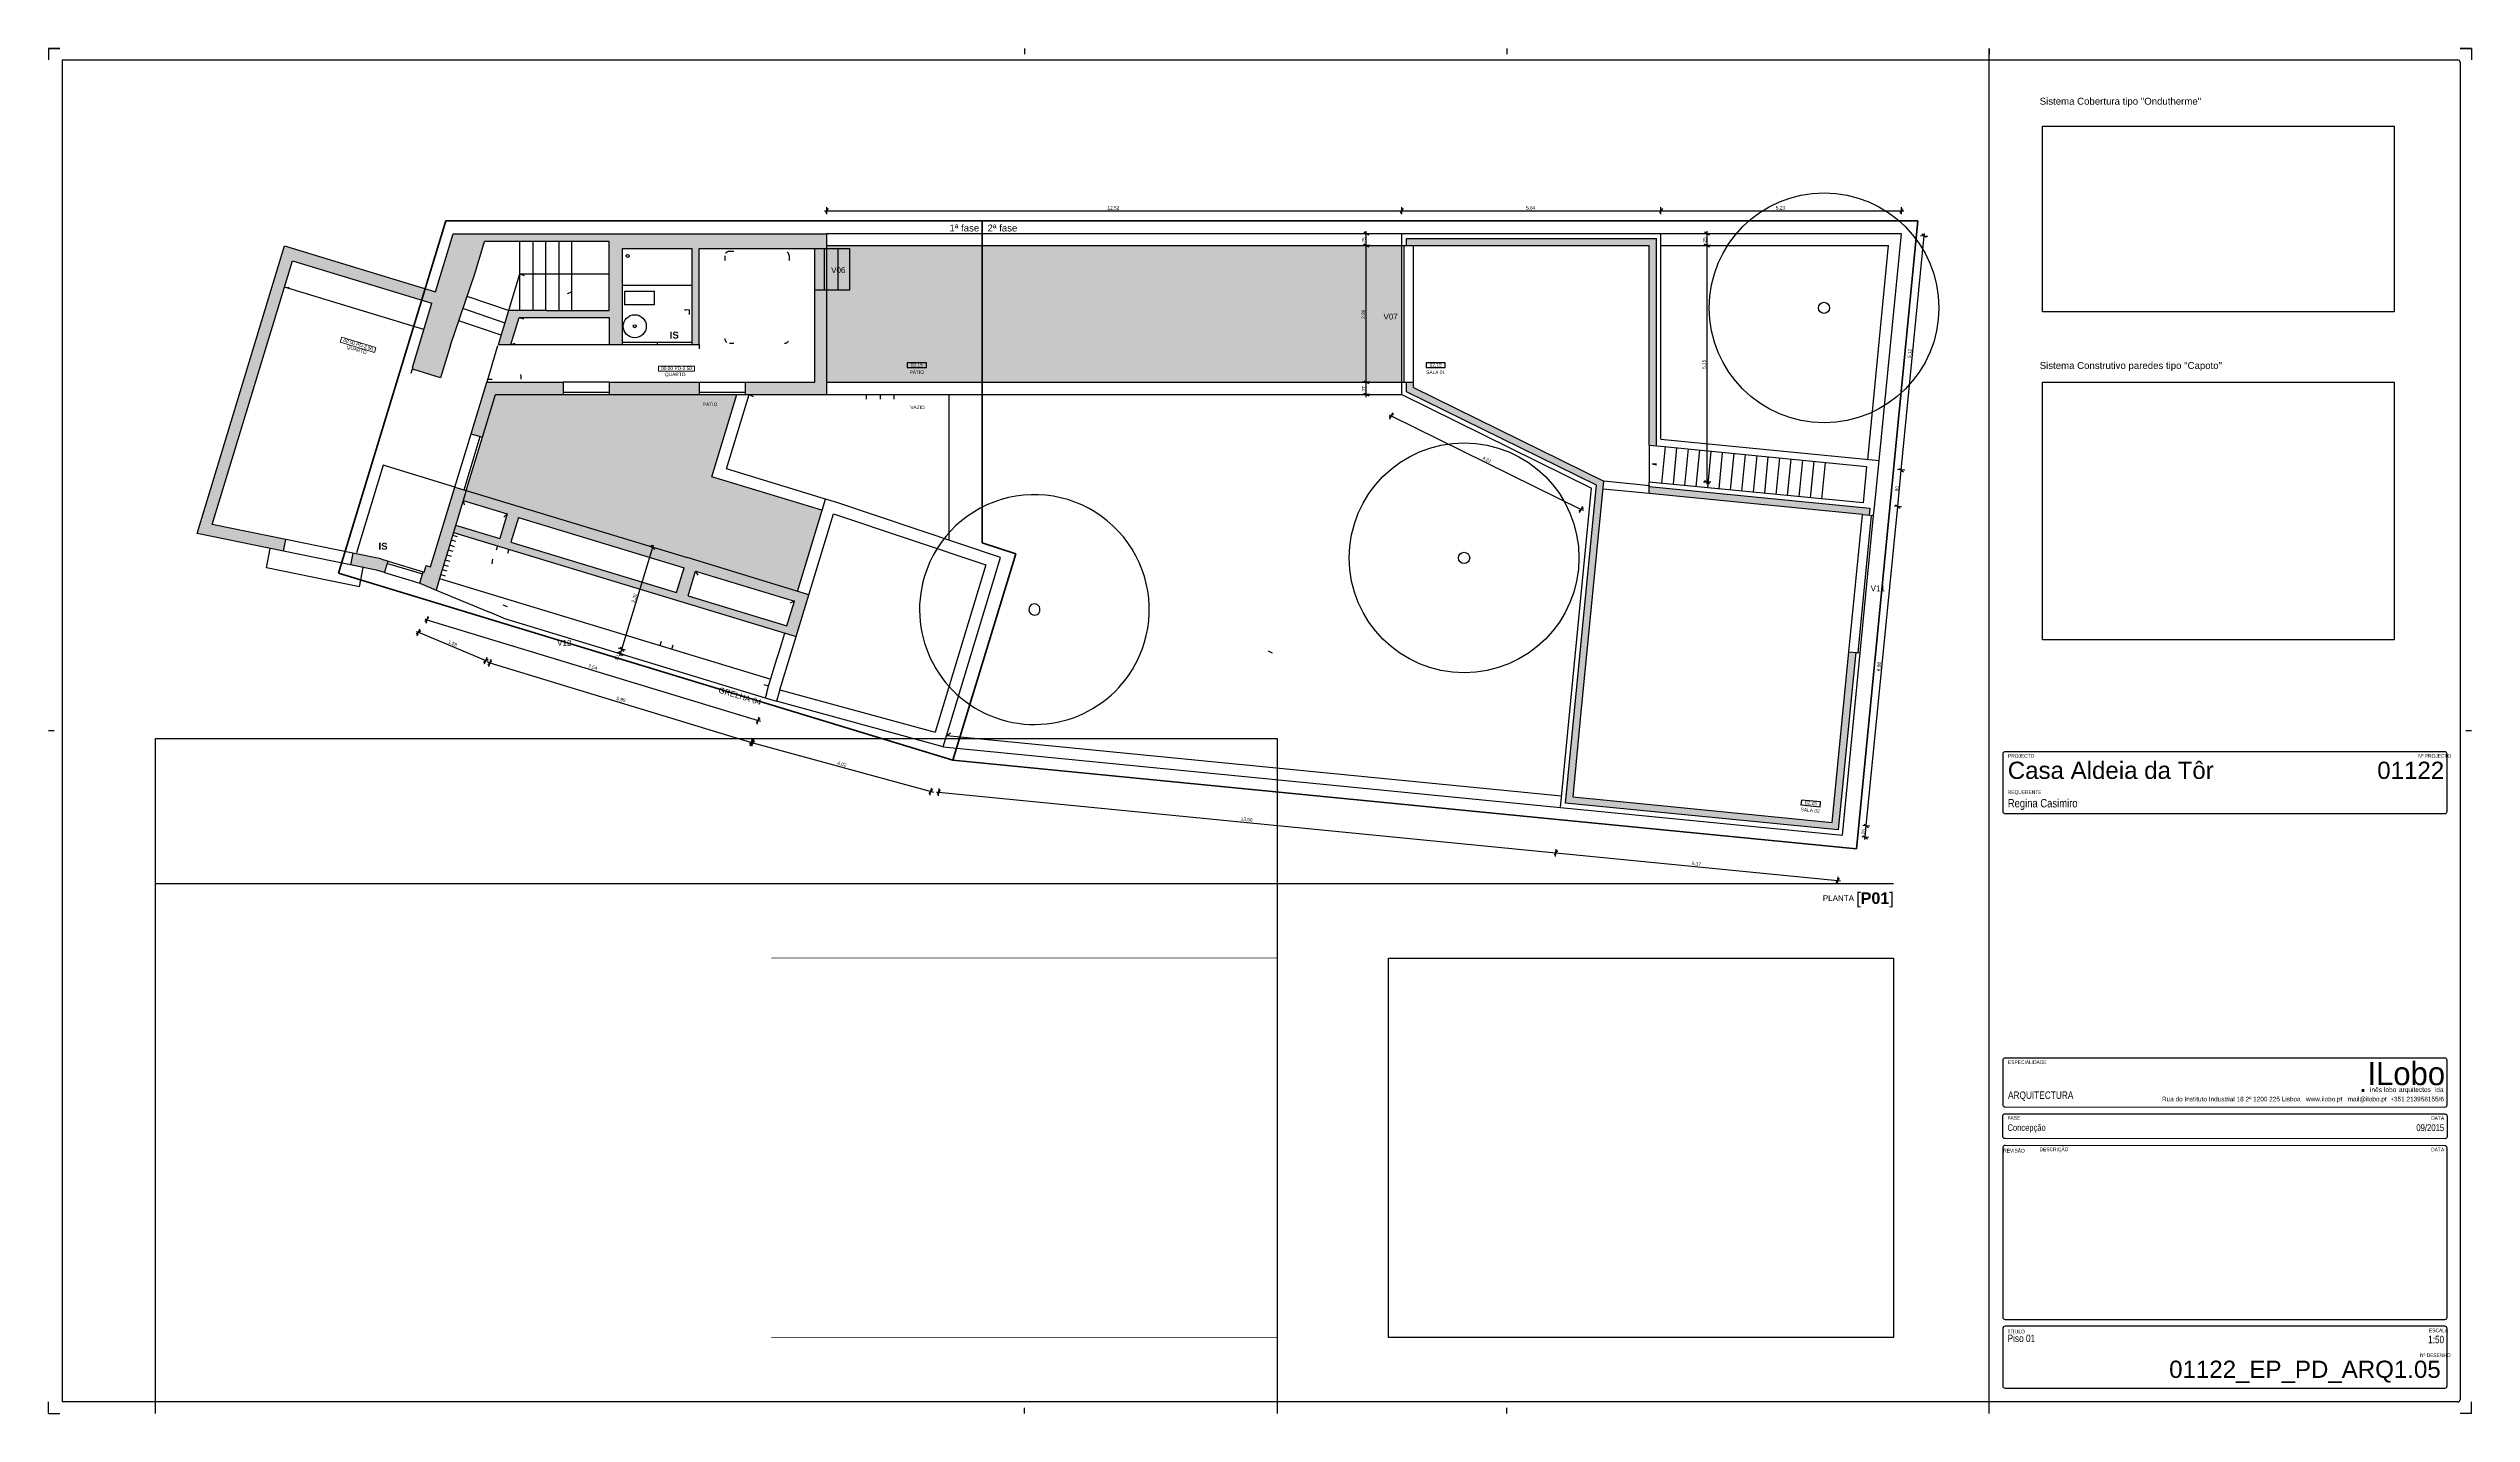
# Model space of a CAD drawing. Header units: metres. Extents: x 0 to 52.7, y 0 to 29.7.
import ezdxf
from ezdxf.xclip import XClip

# ---------------------------------------------------------------- set-up
doc = ezdxf.new("R2010")
doc.units = ezdxf.units.M
doc.header["$MEASUREMENT"] = 0
doc.header["$XCLIPFRAME"] = 0
doc.set_wipeout_variables(frame=1)
for name, pattern in [('J-Tracejado Largo', [0.0036, 0.0024, -0.0012]), ('Ponteado', [0.00025, 0, -0.00025]), ('Wipeout_Contour', [1, 0, -1])]:
    doc.linetypes.add(name, pattern=pattern)
for name, color, linetype in [('A-Folha rótulo', 7, 'Continuous'), ('A-Percursos', 7, 'Continuous'), ('A-Processo Vinha', 7, 'Continuous')]:
    doc.layers.add(name, color=color, linetype=linetype)
doc.styles.add('GENERATED_STYLE_2', font='swiss.ttf')
doc.styles.add('GENERATED_STYLE_3', font='swissb.ttf')
doc.styles.add('GENERATED_STYLE_4', font='arial.ttf')
doc.styles.add('GENERATED_STYLE_6', font='swiss.ttf')
picture_1 = doc.add_image_def('image1.jpg', size_in_pixel=(3264, 2448))
picture_2 = doc.add_image_def('image2.png', size_in_pixel=(434, 318))
picture_3 = doc.add_image_def('image3.png', size_in_pixel=(415, 219))
picture_4 = doc.add_image_def('image4.jpg', size_in_pixel=(3264, 2448))

# ---------------------------------------------------------------- blocks, each defined once
blk = doc.blocks.new('Desenho_1_2', base_point=(-1.3356, -1.185))
at = {"color": 254, "linetype": 'Wipeout_Contour', "lineweight": 0, "ltscale": 3.864156}
blk.add_wipeout([(0, 0), (1.055, 0), (1.055, 0.594), (0, 0.594)], dxfattribs=at)
at = {"layer": 'A-Percursos', "linetype": 'Continuous', "lineweight": 0, "ltscale": 1000, "true_color": 0xe5e5e5}
for points in [[(0.1013, 0.5031), (0.1063, 0.5016), (0.167, 0.4831), (0.1585, 0.4552, 0.414214), (0.1591, 0.4542), (0.1707, 0.4507), (0.1751, 0.4649), (0.1799, 0.4792), (0.1908, 0.5133), (0.1762, 0.5133), (0.1685, 0.4881), (0.1028, 0.5081)], [(0.1898, 0.5099), (0.2441, 0.5099), (0.2441, 0.4959), (0.2441, 0.4955), (0.2498, 0.4955), (0.2498, 0.5069), (0.2803, 0.5069), (0.2833, 0.5069), (0.3389, 0.5069), (0.3389, 0.5133), (0.2498, 0.5133), (0.1908, 0.5133)], [(0.2803, 0.5069), (0.2803, 0.4662), (0.2803, 0.4652), (0.2833, 0.4652), (0.2833, 0.5069)], [(0.1013, 0.5031), (0.0647, 0.3829), (0.1023, 0.3752), (0.1033, 0.3803), (0.0713, 0.3868), (0.1063, 0.5016)], [(0.2441, 0.4955), (0.2441, 0.4799), (0.2441, 0.4652), (0.2498, 0.4652), (0.2498, 0.4955)], [(0.3033, 0.4434), (0.3389, 0.4434), (0.3389, 0.4488), (0.3389, 0.4889), (0.3337, 0.4889), (0.3337, 0.4488), (0.3033, 0.4488)], [(0.2049, 0.4769), (0.2441, 0.4769), (0.2441, 0.4799), (0.2169, 0.4799), (0.2058, 0.4799), (0.2003, 0.4799), (0.1959, 0.4652), (0.2013, 0.4652)], [(0.184, 0.4263), (0.189, 0.4248), (0.1946, 0.4434), (0.2241, 0.4434), (0.2241, 0.4488), (0.1909, 0.4488)], [(0.2441, 0.4488), (0.2441, 0.4434), (0.2833, 0.4434), (0.2833, 0.4488)], [(0.1632, 0.3662), (0.1617, 0.3613), (0.1688, 0.3583), (0.1737, 0.3746), (0.1819, 0.4016), (0.177, 0.4031), (0.1664, 0.3684), (0.1645, 0.369), (0.1636, 0.3661)], [(0.1315, 0.3693), (0.1434, 0.3668), (0.1464, 0.3659), (0.1479, 0.3709), (0.1475, 0.371), (0.1447, 0.3719), (0.1325, 0.3744)]]:
    blk.add_hatch(color=254, dxfattribs=at).paths.add_polyline_path(points)
at = {"layer": 'A-Percursos', "linetype": 'Continuous', "lineweight": 0, "ltscale": 1000, "true_color": 0x595505}
blk.add_hatch(color=58, dxfattribs=at).paths.add_polyline_path([(0.3337, 0.5069), (0.3337, 0.4889), (0.3489, 0.4889), (0.3489, 0.5069)])
at = {"layer": 'A-Percursos', "linetype": 'Continuous', "lineweight": 0, "ltscale": 1000, "true_color": 0x2c2a02}
for points in [[(0.3389, 0.4488), (0.3681, 0.4488), (0.5893, 0.4488), (0.5893, 0.5083), (0.3681, 0.5083), (0.3389, 0.5083), (0.3389, 0.5069), (0.3489, 0.5069), (0.3489, 0.4889), (0.3389, 0.4889)], [(0.2441, 0.4434), (0.2241, 0.4434), (0.1946, 0.4434), (0.189, 0.4248), (0.1819, 0.4016), (0.3261, 0.3577), (0.3368, 0.393), (0.2888, 0.4076), (0.2997, 0.4434)]]:
    blk.add_hatch(color=38, dxfattribs=at).paths.add_polyline_path(points)
at = {"layer": 'A-Percursos', "linetype": 'Continuous', "lineweight": 0, "ltscale": 1000}
for color, points in [(9, [(0.6005, 0.5113), (0.5913, 0.5113), (0.5913, 0.5083), (0.5943, 0.5083), (0.6005, 0.5083), (0.6057, 0.5083), (0.6969, 0.5083), (0.6969, 0.5083), (0.6969, 0.4928), (0.7002, 0.4928), (0.7002, 0.5083), (0.7002, 0.5113)]), (9, [(0.6969, 0.4488), (0.6969, 0.4214), (0.7002, 0.4211), (0.7002, 0.4928), (0.6969, 0.4928), (0.6969, 0.4844)]), (9, [(0.5913, 0.4488), (0.5913, 0.4446), (0.6741, 0.4039), (0.6605, 0.2655), (0.7793, 0.2539), (0.7869, 0.3312), (0.7839, 0.3314), (0.7803, 0.295), (0.7766, 0.2572), (0.6638, 0.2683), (0.6674, 0.3051), (0.6675, 0.3061), (0.6731, 0.3634), (0.6769, 0.4022), (0.6772, 0.4057), (0.6006, 0.4434), (0.5943, 0.4465), (0.5943, 0.4483), (0.5943, 0.4488)]), (9, [(0.6969, 0.4033), (0.6969, 0.4003), (0.7927, 0.3909), (0.793, 0.3939)]), (252, [(0.309, 0.3465), (0.291, 0.3519), (0.2936, 0.3478), (0.3045, 0.3445)]), (252, [(0.3261, 0.3577), (0.3206, 0.3396), (0.3256, 0.3381), (0.3311, 0.3562)]), (252, [(0.3215, 0.3427), (0.309, 0.3465), (0.3045, 0.3445), (0.3206, 0.3396)])]:
    blk.add_hatch(color=color, dxfattribs=at).paths.add_polyline_path(points)
h = blk.add_hatch(color=252, dxfattribs=at)
h.paths.add_polyline_path([(0.1806, 0.3973), (0.1997, 0.3914), (0.1965, 0.3807), (0.1773, 0.3865), (0.1764, 0.3834), (0.2936, 0.3478), (0.291, 0.3519), (0.2785, 0.3558), (0.2817, 0.3665), (0.3248, 0.3534), (0.3261, 0.3577), (0.2781, 0.3724), (0.1819, 0.4016)])
h.paths.add_polyline_path([(0.2735, 0.3573), (0.2014, 0.3792), (0.2047, 0.3899), (0.2768, 0.368)], flags=0)
at = {"layer": 'A-Folha rótulo', "linetype": 'Continuous', "ltscale": 1000}
for p, q in [((0, 0.594), (0, 0.589)), ((0, 0.594), (0, 0.589)), ((0, 0.594), (0, 0.589)), ((0, 0.594), (0, 0.589)), ((0.005, 0.594), (0, 0.594)), ((0, 0.594), (0.005, 0.594)), ((0.425, 0.594), (0.425, 0.5915)), ((0.635, 0.594), (0.635, 0.5915)), ((0.845, 0.594), (0.845, 0.5915)), ((0.845, 0.0025), (0.845, 0.594)), ((1.05, 0.594), (1.055, 0.594)), ((1.055, 0.594), (1.05, 0.594)), ((1.055, 0.594), (1.05, 0.594)), ((1.055, 0.594), (1.0525, 0.594)), ((1.055, 0.594), (1.055, 0.589)), ((0.006, 0.589), (0.006, 0.005)), ((0.006, 0.589), (1.049, 0.589)), ((1.05, 0.588), (1.05, 0.006)), ((0.3379, 0.5233), (0.3389, 0.5233)), ((0.3395, 0.5244), (0.3383, 0.5223)), ((0.3389, 0.5218), (0.3389, 0.5249)), ((0.3389, 0.5233), (0.5893, 0.5233)), ((0.5899, 0.5244), (0.5886, 0.5223)), ((0.5893, 0.5218), (0.5893, 0.5249)), ((0.5893, 0.5233), (0.7021, 0.5233)), ((0.7027, 0.5244), (0.7015, 0.5223)), ((0.7021, 0.5218), (0.7021, 0.5249)), ((0.7021, 0.5233), (0.8068, 0.5233)), ((0.8062, 0.5223), (0.8074, 0.5244)), ((0.8068, 0.5218), (0.8068, 0.5249)), ((0.8068, 0.5233), (0.8078, 0.5233)), ((0.5754, 0.5133), (0.5722, 0.5133)), ((0.5754, 0.5083), (0.5722, 0.5083)), ((0.5749, 0.5127), (0.5728, 0.514)), ((0.5728, 0.509), (0.5749, 0.5077)), ((0.5738, 0.5133), (0.5738, 0.5144)), ((0.5738, 0.5083), (0.5738, 0.5133)), ((0.5738, 0.4488), (0.5738, 0.5083)), ((0.7238, 0.5133), (0.7206, 0.5133)), ((0.7238, 0.5083), (0.7206, 0.5083)), ((0.7233, 0.5127), (0.7211, 0.514)), ((0.7211, 0.509), (0.7233, 0.5077)), ((0.7222, 0.5133), (0.7222, 0.5144)), ((0.7222, 0.5083), (0.7222, 0.5133)), ((0.7222, 0.4053), (0.7222, 0.5083)), ((0.8067, 0.4105), (0.8167, 0.5124)), ((0.8183, 0.5122), (0.8151, 0.5125)), ((0.8177, 0.5117), (0.8157, 0.5131)), ((0.8167, 0.5124), (0.8168, 0.5134)), ((0.3823, 0.4572), (0.3739, 0.4572)), ((0.3739, 0.4572), (0.3739, 0.4551)), ((0.3739, 0.4551), (0.3823, 0.4551)), ((0.3823, 0.4551), (0.3823, 0.4572)), ((0.6082, 0.4572), (0.5998, 0.4572)), ((0.5998, 0.4572), (0.5998, 0.4551)), ((0.5998, 0.4551), (0.6082, 0.4551)), ((0.6082, 0.4551), (0.6082, 0.4572)), ((0.5754, 0.4488), (0.5722, 0.4488)), ((0.5754, 0.4434), (0.5722, 0.4434)), ((0.5728, 0.4494), (0.5749, 0.4482)), ((0.5728, 0.444), (0.5749, 0.4428)), ((0.5738, 0.4434), (0.5738, 0.4488)), ((0.5738, 0.4423), (0.5738, 0.4434)), ((0.5857, 0.4348), (0.5837, 0.4334)), ((0.5837, 0.4345), (0.5847, 0.4341)), ((0.584, 0.4326), (0.5854, 0.4355)), ((0.5847, 0.4341), (0.6673, 0.3934)), ((0.7238, 0.4053), (0.7206, 0.4053)), ((0.7211, 0.4059), (0.7233, 0.4047)), ((0.7222, 0.4043), (0.7222, 0.4053)), ((0.8083, 0.4104), (0.8051, 0.4107)), ((0.8052, 0.3947), (0.8067, 0.4105)), ((0.8057, 0.4112), (0.8077, 0.4098)), ((0.6663, 0.3927), (0.6684, 0.3941)), ((0.6666, 0.392), (0.6681, 0.3948)), ((0.6673, 0.3934), (0.6683, 0.393)), ((0.7915, 0.2557), (0.8052, 0.3947)), ((0.8068, 0.3945), (0.8036, 0.3948)), ((0.8042, 0.3954), (0.8062, 0.394)), ((0.2497, 0.3325), (0.2632, 0.3769)), ((0.2648, 0.3764), (0.2617, 0.3773)), ((0.2641, 0.376), (0.2624, 0.3778)), ((0.2632, 0.3769), (0.2635, 0.3779)), ((0.1621, 0.3406), (0.1601, 0.3391)), ((0.1601, 0.3403), (0.1611, 0.3399)), ((0.1605, 0.3384), (0.1617, 0.3414)), ((0.1611, 0.3399), (0.1905, 0.3277)), ((0.1657, 0.3463), (0.1639, 0.3446)), ((0.1639, 0.3457), (0.1648, 0.3454)), ((0.1644, 0.3439), (0.1653, 0.3469)), ((0.1648, 0.3454), (0.309, 0.3016)), ((0.1895, 0.3269), (0.1914, 0.3284)), ((0.1898, 0.3262), (0.1911, 0.3291)), ((0.1905, 0.3277), (0.1914, 0.3273)), ((0.1931, 0.3275), (0.1913, 0.3258)), ((0.1918, 0.3251), (0.1927, 0.3282)), ((0.2507, 0.3301), (0.2476, 0.3311)), ((0.2513, 0.3321), (0.2482, 0.333)), ((0.2483, 0.3315), (0.25, 0.3297)), ((0.2488, 0.3296), (0.2491, 0.3306)), ((0.2489, 0.3334), (0.2506, 0.3316)), ((0.2491, 0.3306), (0.2497, 0.3325)), ((0.1912, 0.3269), (0.1922, 0.3266)), ((0.1922, 0.3266), (0.3061, 0.292)), ((0.0025, 0.297), (0, 0.297)), ((0.3081, 0.3007), (0.3099, 0.3024)), ((0.3086, 0.3), (0.3095, 0.3031)), ((0.309, 0.3016), (0.31, 0.3013)), ((1.055, 0.297), (1.0525, 0.297)), ((0.3052, 0.2912), (0.307, 0.2928)), ((0.3056, 0.2905), (0.3066, 0.2935)), ((0.3057, 0.2921), (0.3067, 0.2918)), ((0.3075, 0.2927), (0.3058, 0.291)), ((0.3061, 0.292), (0.3071, 0.2917)), ((0.3062, 0.2903), (0.3071, 0.2934)), ((0.3067, 0.2918), (0.3843, 0.2706)), ((0.3834, 0.2698), (0.3851, 0.2715)), ((0.3838, 0.2691), (0.3847, 0.2722)), ((0.3843, 0.2706), (0.3853, 0.2704)), ((0.3866, 0.2704), (0.3876, 0.2703)), ((0.3883, 0.2713), (0.3869, 0.2693)), ((0.3875, 0.2687), (0.3878, 0.2719)), ((0.3876, 0.2703), (0.6563, 0.2439)), ((0.7633, 0.2669), (0.763, 0.2648)), ((0.763, 0.2648), (0.7714, 0.264)), ((0.7716, 0.2661), (0.7633, 0.2669)), ((0.7714, 0.264), (0.7716, 0.2661)), ((0.7931, 0.2556), (0.79, 0.2559)), ((0.7905, 0.2564), (0.7925, 0.255)), ((0.791, 0.2507), (0.7915, 0.2557)), ((0.6571, 0.2449), (0.6556, 0.2429)), ((0.6562, 0.2423), (0.6565, 0.2455)), ((0.6563, 0.2439), (0.7791, 0.2319)), ((0.7926, 0.2506), (0.7895, 0.2509)), ((0.79, 0.2514), (0.792, 0.25)), ((0.7909, 0.2497), (0.791, 0.2507)), ((0.7784, 0.2309), (0.7799, 0.2329)), ((0.779, 0.2303), (0.7793, 0.2335)), ((0.7791, 0.2319), (0.7802, 0.2318)), ((0, 0), (0, 0.005)), ((0, 0), (0, 0.005)), ((0, 0), (0, 0.005)), ((0, 0), (0, 0.005)), ((0, 0), (0, 0.005)), ((0, 0), (0.005, 0)), ((1.049, 0.005), (0.006, 0.005)), ((0.425, 0), (0.425, 0.0025)), ((0.635, 0), (0.635, 0.0025)), ((0.845, 0), (0.845, 0.0025)), ((1.055, 0), (1.05, 0)), ((1.055, 0), (1.05, 0)), ((1.055, 0), (1.05, 0)), ((1.055, 0), (1.055, 0.005)), ((1.055, 0), (1.055, 0.005)), ((1.055, 0), (1.055, 0.005)), ((1.055, 0), (1.055, 0.005))]:
    blk.add_line(p, q, dxfattribs=at)
at = {"layer": 'A-Folha rótulo', "color": 252, "linetype": 'Continuous', "lineweight": 0, "ltscale": 1000}
for p, q in [((0.1277, 0.4683), (0.1271, 0.4662)), ((0.1271, 0.4662), (0.142, 0.4617)), ((0.1426, 0.4638), (0.1277, 0.4683)), ((0.142, 0.4617), (0.1426, 0.4638)), ((0.2813, 0.4557), (0.2657, 0.4557)), ((0.2657, 0.4557), (0.2657, 0.4535)), ((0.2813, 0.4535), (0.2813, 0.4557)), ((0.2657, 0.4535), (0.2813, 0.4535))]:
    blk.add_line(p, q, dxfattribs=at)
at = {"layer": 'A-Folha rótulo', "linetype": 'Continuous', "ltscale": 1000, "flags": 128}
for points in [[(0.8519, 0.2879, 0.414214), (0.8509, 0.2869)], [(1.0444, 0.2869, 0.414214), (1.0434, 0.2879)], [(0.8509, 0.262, 0.414214), (0.8519, 0.261)], [(1.0434, 0.261, 0.414214), (1.0444, 0.262)], [(0.8519, 0.1546, 0.414214), (0.8509, 0.1536)], [(1.0444, 0.1536, 0.414214), (1.0434, 0.1546)], [(0.8509, 0.1344, 0.414214), (0.8519, 0.1334)], [(0.8509, 0.1294, -0.414214), (0.8519, 0.1304)], [(1.0434, 0.1333, 0.414214), (1.0444, 0.1343)], [(1.0434, 0.1303, -0.414214), (1.0444, 0.1293)], [(0.8519, 0.1196, -0.414214), (0.8509, 0.1206)], [(0.8519, 0.1166, 0.414214), (0.8509, 0.1156)], [(1.0444, 0.1205, -0.414214), (1.0434, 0.1195)], [(1.0444, 0.1155, 0.414214), (1.0434, 0.1165)], [(0.8509, 0.0419, 0.414214), (0.8519, 0.0409)], [(0.8519, 0.0379, 0.414214), (0.8509, 0.0369)], [(1.0434, 0.0409, 0.414214), (1.0444, 0.0419)], [(1.0444, 0.0369, 0.414214), (1.0434, 0.0379)], [(0.8509, 0.012, 0.414214), (0.8519, 0.011)], [(1.0434, 0.011, 0.414214), (1.0444, 0.012)]]:
    blk.add_lwpolyline(points, format="xyb", dxfattribs=at)
for points in [[(0.8509, 0.2869), (0.8509, 0.262)], [(1.0434, 0.2879), (0.8519, 0.2879)], [(1.0444, 0.262), (1.0444, 0.2869)], [(0.8519, 0.261), (1.0434, 0.261)], [(0.8509, 0.1536), (0.8509, 0.1344)], [(1.0434, 0.1546), (0.8519, 0.1546)], [(1.0444, 0.1343), (1.0444, 0.1536)], [(0.8509, 0.1206), (0.8509, 0.1294)], [(0.8519, 0.1334), (1.0434, 0.1333)], [(0.8519, 0.1304), (1.0434, 0.1303)], [(1.0444, 0.1293), (1.0444, 0.1205)], [(1.0434, 0.1195), (0.8519, 0.1196)], [(1.0434, 0.1165), (0.8519, 0.1166)], [(0.8509, 0.1156), (0.8509, 0.0419)], [(1.0444, 0.0419), (1.0444, 0.1155)], [(0.8509, 0.0369), (0.8509, 0.012)], [(0.8519, 0.0409), (1.0434, 0.0409)], [(1.0434, 0.0379), (0.8519, 0.0379)], [(1.0444, 0.012), (1.0444, 0.0369)], [(0.8519, 0.011), (1.0434, 0.011)]]:
    blk.add_lwpolyline(points, dxfattribs=at)
at = {"layer": 'A-Folha rótulo', "linetype": 'Continuous', "ltscale": 1000}
for centre, start, end in [((1.049, 0.588), 0, 90), ((1.049, 0.006), 269.9451, 0)]:
    blk.add_arc(centre, 0.001, start, end, dxfattribs=at)
at = {"layer": 'A-Percursos', "color": 169, "linetype": 'J-Tracejado Largo', "lineweight": 50, "ltscale": 1000, "true_color": 0x1f3355}
for p, q in [((0.173, 0.5189), (0.1263, 0.3656)), ((0.3389, 0.5189), (0.173, 0.5189)), ((0.3389, 0.5189), (0.814, 0.5189)), ((0.4066, 0.3789), (0.4066, 0.5189)), ((0.814, 0.5189), (0.7872, 0.2457)), ((0.3938, 0.2843), (0.4212, 0.3741)), ((0.4212, 0.3741), (0.4066, 0.3789)), ((0.1263, 0.3656), (0.3938, 0.2843)), ((0.7872, 0.2457), (0.3938, 0.2843))]:
    blk.add_line(p, q, dxfattribs=at)
at = {"layer": 'A-Percursos', "linetype": 'Continuous', "ltscale": 1000}
for p, q in [((0.0647, 0.3829), (0.1028, 0.5081)), ((0.1028, 0.5081), (0.1685, 0.4881)), ((0.1685, 0.4881), (0.1762, 0.5133)), ((0.1762, 0.5133), (0.2498, 0.5133)), ((0.1857, 0.4959), (0.1898, 0.5099)), ((0.2441, 0.5099), (0.1898, 0.5099)), ((0.2053, 0.4799), (0.2053, 0.5099)), ((0.2109, 0.5099), (0.2109, 0.4799)), ((0.2165, 0.5099), (0.2165, 0.4799)), ((0.2222, 0.5099), (0.2222, 0.4799)), ((0.2278, 0.5099), (0.2278, 0.4799)), ((0.2441, 0.4959), (0.2441, 0.5099)), ((0.2498, 0.5133), (0.3389, 0.5133)), ((0.2498, 0.5069), (0.2803, 0.5069)), ((0.2498, 0.5069), (0.2498, 0.4652)), ((0.2803, 0.4662), (0.2803, 0.5069)), ((0.2833, 0.5069), (0.3389, 0.5069)), ((0.2833, 0.4652), (0.2833, 0.5069)), ((0.3337, 0.4889), (0.3337, 0.5069)), ((0.3379, 0.4889), (0.3379, 0.5069)), ((0.5893, 0.5133), (0.3389, 0.5133)), ((0.3389, 0.5069), (0.3389, 0.5133)), ((0.3389, 0.5083), (0.5893, 0.5083)), ((0.3389, 0.4889), (0.3389, 0.5069)), ((0.3389, 0.5069), (0.3489, 0.5069)), ((0.3439, 0.4889), (0.3439, 0.5069)), ((0.3489, 0.4889), (0.3489, 0.5069)), ((0.7021, 0.5133), (0.5893, 0.5133)), ((0.5893, 0.5083), (0.5893, 0.5133)), ((0.5893, 0.5083), (0.5943, 0.5083)), ((0.5893, 0.4488), (0.5893, 0.5083)), ((0.5903, 0.4488), (0.5903, 0.5083)), ((0.5913, 0.5083), (0.5913, 0.5113)), ((0.5913, 0.5113), (0.7002, 0.5113)), ((0.5943, 0.5083), (0.6969, 0.5083)), ((0.5943, 0.4488), (0.5943, 0.5083)), ((0.6969, 0.4214), (0.6969, 0.5083)), ((0.7002, 0.4211), (0.7002, 0.5113)), ((0.8068, 0.5133), (0.7021, 0.5133)), ((0.7021, 0.4239), (0.7021, 0.5133)), ((0.7021, 0.5083), (0.8011, 0.5083)), ((0.7921, 0.415), (0.8011, 0.5083)), ((0.7971, 0.4146), (0.8068, 0.5133)), ((0.0713, 0.3868), (0.1063, 0.5016)), ((0.1063, 0.5016), (0.167, 0.4831)), ((0.1751, 0.4649), (0.1857, 0.4959)), ((0.1959, 0.4652), (0.2052, 0.4959)), ((0.2052, 0.4959), (0.2441, 0.4959)), ((0.2441, 0.4799), (0.2441, 0.4959)), ((0.1635, 0.4717), (0.1028, 0.4901)), ((0.2003, 0.4799), (0.1823, 0.4861)), ((0.2498, 0.4909), (0.2803, 0.4909)), ((0.2508, 0.4884), (0.2638, 0.4884)), ((0.2508, 0.4884), (0.2508, 0.4824)), ((0.2638, 0.4884), (0.2638, 0.4824)), ((0.3337, 0.4889), (0.3389, 0.4889)), ((0.3337, 0.4488), (0.3337, 0.4889)), ((0.3389, 0.4889), (0.3489, 0.4889)), ((0.3389, 0.4434), (0.3389, 0.4889)), ((0.1585, 0.4552), (0.167, 0.4831)), ((0.1971, 0.4692), (0.1787, 0.4755)), ((0.1985, 0.4746), (0.1805, 0.4808)), ((0.2169, 0.4799), (0.2003, 0.4799)), ((0.2013, 0.4652), (0.2049, 0.4769)), ((0.2049, 0.4769), (0.2441, 0.4769)), ((0.2169, 0.4799), (0.2441, 0.4799)), ((0.2441, 0.4769), (0.2441, 0.4652)), ((0.2638, 0.4824), (0.2508, 0.4824)), ((0.1751, 0.4649), (0.1707, 0.4507)), ((0.1956, 0.4645), (0.1909, 0.4488)), ((0.1959, 0.4652), (0.2013, 0.4652)), ((0.2013, 0.4652), (0.2441, 0.4652)), ((0.2441, 0.4652), (0.2498, 0.4652)), ((0.2498, 0.4662), (0.2803, 0.4662)), ((0.2498, 0.4652), (0.2803, 0.4652)), ((0.265, 0.4662), (0.265, 0.4652)), ((0.2803, 0.4652), (0.2803, 0.4662)), ((0.2803, 0.4652), (0.2833, 0.4652)), ((0.1707, 0.4507), (0.1591, 0.4542)), ((0.184, 0.4263), (0.1909, 0.4488)), ((0.189, 0.4248), (0.1946, 0.4434)), ((0.1909, 0.4488), (0.2241, 0.4488)), ((0.1946, 0.4434), (0.2241, 0.4434)), ((0.2241, 0.4488), (0.2241, 0.4434)), ((0.2441, 0.4488), (0.2241, 0.4488)), ((0.2241, 0.4444), (0.2441, 0.4444)), ((0.2241, 0.4434), (0.2441, 0.4434)), ((0.2441, 0.4488), (0.2441, 0.4434)), ((0.2441, 0.4488), (0.2833, 0.4488)), ((0.2441, 0.4434), (0.2833, 0.4434)), ((0.2833, 0.4488), (0.2833, 0.4434)), ((0.2833, 0.4488), (0.3033, 0.4488)), ((0.2833, 0.4444), (0.3033, 0.4444)), ((0.2833, 0.4434), (0.3033, 0.4434)), ((0.2888, 0.4076), (0.2997, 0.4434)), ((0.2953, 0.411), (0.3051, 0.4434)), ((0.3033, 0.4488), (0.3033, 0.4434)), ((0.3033, 0.4488), (0.3337, 0.4488)), ((0.3033, 0.4434), (0.3389, 0.4434)), ((0.3389, 0.4488), (0.5893, 0.4488)), ((0.3389, 0.4434), (0.3561, 0.4434)), ((0.3561, 0.4434), (0.3681, 0.4434)), ((0.3681, 0.4434), (0.5893, 0.4434)), ((0.3921, 0.4434), (0.3921, 0.38)), ((0.5893, 0.4434), (0.5893, 0.4488)), ((0.5893, 0.4488), (0.5943, 0.4488)), ((0.5893, 0.4434), (0.6719, 0.4027)), ((0.5913, 0.4446), (0.5913, 0.4488)), ((0.6741, 0.4039), (0.5913, 0.4446)), ((0.5943, 0.4465), (0.5943, 0.4488)), ((0.5943, 0.4465), (0.6772, 0.4057)), ((0.177, 0.4031), (0.184, 0.4263)), ((0.181, 0.4019), (0.188, 0.4251)), ((0.1819, 0.4016), (0.189, 0.4248)), ((0.184, 0.4263), (0.189, 0.4248)), ((0.7021, 0.4239), (0.7971, 0.4146)), ((0.1457, 0.4126), (0.1341, 0.3745)), ((0.177, 0.4031), (0.1457, 0.4126)), ((0.6969, 0.4214), (0.7021, 0.4209)), ((0.6969, 0.4213), (0.6969, 0.4053)), ((0.7021, 0.4209), (0.7916, 0.4121)), ((0.7039, 0.4207), (0.7024, 0.4048)), ((0.7089, 0.4202), (0.7074, 0.4043)), ((0.7139, 0.4197), (0.7123, 0.4038)), ((0.7189, 0.4192), (0.7173, 0.4033)), ((0.7238, 0.4187), (0.7223, 0.4028)), ((0.7288, 0.4182), (0.7273, 0.4023)), ((0.7338, 0.4178), (0.7322, 0.4018)), ((0.7388, 0.4173), (0.7372, 0.4013)), ((0.7438, 0.4168), (0.7422, 0.4009)), ((0.7487, 0.4163), (0.7472, 0.4004)), ((0.7537, 0.4158), (0.7521, 0.3999)), ((0.7587, 0.4153), (0.7571, 0.3994)), ((0.7637, 0.4148), (0.7621, 0.3989)), ((0.7686, 0.4143), (0.7671, 0.3984)), ((0.7736, 0.4138), (0.772, 0.3979)), ((0.7916, 0.4121), (0.7901, 0.3962)), ((0.7952, 0.3956), (0.7971, 0.4146)), ((0.1664, 0.3684), (0.177, 0.4031)), ((0.1819, 0.4016), (0.1739, 0.3752)), ((0.177, 0.4031), (0.1819, 0.4016)), ((0.1819, 0.4016), (0.2781, 0.3724)), ((0.3368, 0.393), (0.2888, 0.4076)), ((0.3383, 0.3979), (0.2953, 0.411)), ((0.6605, 0.2655), (0.6741, 0.4039)), ((0.6624, 0.3056), (0.6719, 0.4027)), ((0.6674, 0.3051), (0.6772, 0.4057)), ((0.6969, 0.4003), (0.6769, 0.4022)), ((0.6973, 0.4037), (0.6772, 0.4057)), ((0.7901, 0.3962), (0.6969, 0.4053)), ((0.6969, 0.4003), (0.6969, 0.4053)), ((0.6969, 0.4033), (0.793, 0.3939)), ((0.1806, 0.3973), (0.1997, 0.3914)), ((0.1997, 0.3914), (0.1965, 0.3807)), ((0.3261, 0.3577), (0.3383, 0.3979)), ((0.3311, 0.3562), (0.3418, 0.3915)), ((0.3433, 0.3964), (0.3383, 0.3979)), ((0.3418, 0.3915), (0.4082, 0.3692)), ((0.4146, 0.3725), (0.3433, 0.3964)), ((0.7898, 0.3912), (0.6969, 0.4003)), ((0.7839, 0.3314), (0.7898, 0.3912)), ((0.7879, 0.3311), (0.7937, 0.3908)), ((0.7889, 0.331), (0.7947, 0.3907)), ((0.7898, 0.3912), (0.7947, 0.3907)), ((0.793, 0.3939), (0.7927, 0.3909)), ((0.7947, 0.3907), (0.7952, 0.3956)), ((0.1023, 0.3752), (0.0647, 0.3829)), ((0.1033, 0.3803), (0.0713, 0.3868)), ((0.1023, 0.3752), (0.1033, 0.3803)), ((0.1325, 0.3744), (0.1033, 0.3803)), ((0.1764, 0.3834), (0.3256, 0.3381)), ((0.1773, 0.3865), (0.1965, 0.3807)), ((0.2047, 0.3899), (0.2014, 0.3792)), ((0.2047, 0.3899), (0.2768, 0.368)), ((0.0949, 0.368), (0.0966, 0.3764)), ((0.1315, 0.3693), (0.1023, 0.3752)), ((0.1325, 0.3744), (0.1315, 0.3693)), ((0.1434, 0.3668), (0.1315, 0.3693)), ((0.1447, 0.3719), (0.1325, 0.3744)), ((0.1447, 0.3719), (0.1479, 0.3709)), ((0.1464, 0.3659), (0.1479, 0.3709)), ((0.1476, 0.3699), (0.1629, 0.3653)), ((0.1479, 0.3709), (0.1632, 0.3662)), ((0.1739, 0.3752), (0.1703, 0.3633)), ((0.2014, 0.3792), (0.2735, 0.3573)), ((0.3311, 0.3562), (0.2781, 0.3724)), ((0.3896, 0.2901), (0.4146, 0.3725)), ((0.1354, 0.3597), (0.0949, 0.368)), ((0.1354, 0.3597), (0.1371, 0.3681)), ((0.1464, 0.3659), (0.1434, 0.3668)), ((0.1464, 0.3659), (0.1617, 0.3613)), ((0.1617, 0.3613), (0.1632, 0.3662)), ((0.1617, 0.3613), (0.1688, 0.3583)), ((0.1632, 0.3662), (0.1636, 0.3661)), ((0.1636, 0.3661), (0.1645, 0.369)), ((0.1645, 0.369), (0.1664, 0.3684)), ((0.1703, 0.3633), (0.1688, 0.3583)), ((0.1703, 0.3633), (0.3145, 0.3195)), ((0.2735, 0.3573), (0.2768, 0.368)), ((0.2785, 0.3558), (0.2817, 0.3665)), ((0.2817, 0.3665), (0.3248, 0.3534)), ((0.4082, 0.3692), (0.3861, 0.2965)), ((0.1688, 0.3583), (0.1921, 0.3486)), ((0.1981, 0.3461), (0.1921, 0.3486)), ((0.2785, 0.3558), (0.3215, 0.3427)), ((0.3215, 0.3427), (0.3248, 0.3534)), ((0.3256, 0.3381), (0.3311, 0.3562)), ((0.1981, 0.3461), (0.264, 0.3261)), ((0.3181, 0.3314), (0.3206, 0.3396)), ((0.3185, 0.3149), (0.3256, 0.3381)), ((0.3135, 0.3164), (0.3172, 0.3283)), ((0.3172, 0.3283), (0.3181, 0.3314)), ((0.7766, 0.2572), (0.7839, 0.3314)), ((0.7869, 0.3312), (0.7793, 0.2539)), ((0.7811, 0.2517), (0.7889, 0.331)), ((0.7839, 0.3314), (0.7889, 0.331)), ((0.264, 0.3261), (0.312, 0.3114)), ((0.3126, 0.3132), (0.312, 0.3114)), ((0.312, 0.3114), (0.317, 0.3099)), ((0.3126, 0.3132), (0.3135, 0.3164)), ((0.3185, 0.3149), (0.317, 0.3099)), ((0.3896, 0.2901), (0.317, 0.3099)), ((0.3185, 0.3149), (0.3861, 0.2965)), ((0.6583, 0.2637), (0.6624, 0.3056)), ((0.6638, 0.2683), (0.6674, 0.3051)), ((0.3896, 0.2901), (0.6583, 0.2637)), ((0.3911, 0.295), (0.6588, 0.2688)), ((0.7793, 0.2539), (0.6605, 0.2655)), ((0.6638, 0.2683), (0.7766, 0.2572)), ((0.6583, 0.2637), (0.7811, 0.2517)), ((0.0466, 0.2306), (0.8034, 0.2306))]:
    blk.add_line(p, q, dxfattribs=at)
at = {"layer": 'A-Percursos', "linetype": 'Ponteado', "ltscale": 1000}
for p, q in [((0.2052, 0.4959), (0.2278, 0.4879)), ((0.2945, 0.5037), (0.2945, 0.4677)), ((0.2965, 0.5057), (0.3205, 0.5057)), ((0.3225, 0.5037), (0.3225, 0.4677)), ((0.1028, 0.4901), (0.167, 0.4831)), ((0.2278, 0.4879), (0.2053, 0.4799)), ((0.2013, 0.4652), (0.2441, 0.4769)), ((0.2049, 0.4769), (0.2441, 0.4652)), ((0.279, 0.4802), (0.279, 0.4662)), ((0.2833, 0.4652), (0.2833, 0.4488)), ((0.2965, 0.4657), (0.3205, 0.4657)), ((0.1584, 0.4544), (0.134, 0.3741)), ((0.1912, 0.4501), (0.2058, 0.4501)), ((0.3051, 0.4434), (0.6588, 0.2688)), ((0.3561, 0.4434), (0.3561, 0.3921)), ((0.3621, 0.4434), (0.3621, 0.3901)), ((0.3681, 0.4434), (0.3681, 0.3881)), ((0.3911, 0.295), (0.5893, 0.4434)), ((0.6982, 0.4132), (0.7736, 0.4138)), ((0.6982, 0.4132), (0.772, 0.3979)), ((0.1997, 0.3914), (0.1703, 0.3633)), ((0.1806, 0.3973), (0.1888, 0.3556)), ((0.1754, 0.3801), (0.3196, 0.3362)), ((0.176, 0.3822), (0.3202, 0.3384)), ((0.1721, 0.3693), (0.3163, 0.3255)), ((0.1728, 0.3715), (0.3169, 0.3276)), ((0.1734, 0.3736), (0.3176, 0.3298)), ((0.1741, 0.3758), (0.3183, 0.3319)), ((0.1747, 0.3779), (0.3189, 0.3341)), ((0.1955, 0.3776), (0.1888, 0.3556)), ((0.2005, 0.3761), (0.1937, 0.3536)), ((0.1999, 0.351), (0.1703, 0.3633)), ((0.1708, 0.365), (0.315, 0.3212)), ((0.1715, 0.3672), (0.3156, 0.3233)), ((0.2817, 0.3665), (0.3135, 0.3164)), ((0.3135, 0.3164), (0.1999, 0.351)), ((0.2664, 0.3341), (0.2726, 0.3542)), ((0.3248, 0.3534), (0.2705, 0.3295)), ((0.2714, 0.3326), (0.2775, 0.3527))]:
    blk.add_line(p, q, dxfattribs=at)
at = {"layer": 'A-Percursos', "linetype": 'Continuous', "ltscale": 1000}
for centre, radius in [((0.2522, 0.5037), 0.000664), ((0.2553, 0.4731), 0.005), ((0.2553, 0.4731), 0.000664)]:
    blk.add_circle(centre, radius, dxfattribs=at)
at = {"layer": 'A-Percursos', "linetype": 'Ponteado', "ltscale": 1000}
blk.add_circle((0.1833, 0.3717), 0.01, dxfattribs=at)
for centre, radius, start, end in [((0.2965, 0.5037), 0.002, 90, 180), ((0.3205, 0.5037), 0.002, 0, 90), ((0.279, 0.4662), 0.014, 90, 180), ((0.1914, 0.4507), 0.0144, 357.4223, 73.0778), ((0.2965, 0.4677), 0.002, 180, 270), ((0.3205, 0.4677), 0.002, 270, 0)]:
    blk.add_arc(centre, radius, start, end, dxfattribs=at)
at = {"layer": 'A-Processo Vinha', "linetype": 'Continuous', "ltscale": 1000}
for centre, radius in [((0.7731, 0.4811), 0.05), ((0.7731, 0.4811), 0.00243), ((0.6164, 0.3723), 0.05), ((0.6164, 0.3723), 0.00243)]:
    blk.add_circle(centre, radius, dxfattribs=at)
for centre, radius, start, end in [((0.1593, 0.455), 0.0008, 163.0778, 253.0778), ((0.4293, 0.3498), 0.05, 343.0778, 163.0778), ((0.4293, 0.3498), 0.05, 163.0778, 343.0778), ((0.4293, 0.3498), 0.00243, 163.0778, 343.0778), ((0.4293, 0.3498), 0.00243, 343.0778, 163.0778)]:
    blk.add_arc(centre, radius, start, end, dxfattribs=at)
at = {"layer": 'A-Folha rótulo', "color": 169, "linetype": 'Continuous', "lineweight": 50, "true_color": 0x1f3355, "char_height": 0.003, "attachment_point": 7, "style": 'GENERATED_STYLE_4'}
for s, insert in [('\\A1;{\\fArial|b0|i0|c0|p34;Sistema Cobertura tipo "Ondutherme"}', (0.867, 0.5686)), ('\\A1;{\\fArial|b0|i0|c0|p34;1ª fase}', (0.3923, 0.5143)), ('\\A1;{\\fArial|b0|i0|c0|p34;2ª fase}', (0.4089, 0.5143)), ('\\A1;{\\fArial|b0|i0|c0|p34;Sistema Construtivo paredes tipo "Capoto"}', (0.867, 0.4536))]:
    blk.add_mtext(s, dxfattribs=dict(at, insert=insert))
at = {"layer": 'A-Folha rótulo', "linetype": 'Continuous'}
for s, insert, char_height, attachment_point in [('\\A1;{\\Ft;12,52}', (0.4611, 0.5236), 0.0015, 7), ('\\A1;{\\Ft;5,64}', (0.6434, 0.5236), 0.0015, 7), ('\\A1;{\\Ft;5,23}', (0.7521, 0.5236), 0.0015, 7), ('\\A1;{\\Ft;ILobo}', (1.0435, 0.1427), 0.010103, 9), ('\\A1;{\\Ft;.}', (1.0095, 0.1398), 0.009092, 9), ('\\A1;{\\Ft;arquitectos}', (1.0234, 0.1393), 0.002059, 7)]:
    blk.add_mtext(s, dxfattribs=dict(at, insert=insert, char_height=char_height, attachment_point=attachment_point))
at = {"layer": 'A-Folha rótulo', "linetype": 'Continuous', "char_height": 0.0015, "attachment_point": 7}
for s, insert, rotation in [('\\A1;{\\Ft;25}', (0.5735, 0.5095), 90), ('\\A1;{\\Ft;25}', (0.7219, 0.5095), 90), ('\\A1;{\\Ft;2,98}', (0.5735, 0.4763), 90), ('\\A1;{\\Ft;5,15}', (0.7219, 0.4545), 90), ('\\A1;{\\Ft;5,12}', (0.8112, 0.4592), 84.3943), ('\\A1;{\\Ft;27}', (0.5735, 0.4447), 90), ('\\A1;{\\Ft;4,61}', (0.6241, 0.415), 333.812), ('\\A1;{\\Ft;80}', (0.8055, 0.4012), 84.3943), ('\\A1;{\\Ft;2,32}', (0.2555, 0.3526), 73.0778), ('\\A1;{\\Ft;1,59}', (0.1738, 0.3349), 337.404), ('\\A1;{\\Ft;10}', (0.2479, 0.3275), 73.0778), ('\\A1;{\\Ft;7,54}', (0.2348, 0.3244), 343.0778), ('\\A1;{\\Ft;6,98}', (0.7978, 0.3229), 84.3943), ('\\A1;{\\Ft;5,95}', (0.2471, 0.3103), 343.0778), ('\\A1;{\\Ft;4,02}', (0.3433, 0.2821), 344.7144), ('\\A1;{\\Ft;13,50}', (0.519, 0.2577), 354.3943), ('\\A1;{\\Ft;25}', (0.7909, 0.2519), 84.3943), ('\\A1;{\\Ft;6,17}', (0.7155, 0.2384), 354.3943)]:
    blk.add_mtext(s, dxfattribs=dict(at, insert=insert, rotation=rotation))
at = {"layer": 'A-Folha rótulo', "color": 14, "linetype": 'Continuous', "lineweight": 20, "true_color": 0x980000, "char_height": 0.0025, "attachment_point": 8, "style": 'GENERATED_STYLE_2'}
for s, insert in [('\\A1;{\\fSwis721 BT|b0|i0|c0|p34;V06}', (0.3439, 0.4962)), ('\\A1;{\\fSwis721 BT|b0|i0|c0|p34;V07}', (0.5844, 0.476)), ('\\A1;{\\fSwis721 BT|b0|i0|c0|p34;V11}', (0.7965, 0.3578)), ('\\A1;{\\fSwis721 BT|b0|i0|c0|p34;V12}', (0.2246, 0.3341))]:
    blk.add_mtext(s, dxfattribs=dict(at, insert=insert))
at = {"layer": 'A-Folha rótulo', "color": 252, "linetype": 'Continuous', "lineweight": 0, "char_height": 0.0015, "attachment_point": 8, "style": 'GENERATED_STYLE_2'}
for s, insert, rotation in [('\\A1;{\\fSwis721 BT|b0|i0|c0|p34;00.00 PD-2.50}', (0.1347, 0.4644), 343.0778), ('\\A1;{\\fSwis721 BT|b0|i0|c0|p34;QUARTO}', (0.1339, 0.4618), 343.0778), ('\\A1;{\\fSwis721 BT|b0|i0|c0|p34;SALA 02}', (0.767, 0.2617), 354.3943)]:
    blk.add_mtext(s, dxfattribs=dict(at, insert=insert, rotation=rotation))
at = {"layer": 'A-Folha rótulo', "color": 252, "linetype": 'Continuous', "lineweight": 0, "attachment_point": 8}
for s, insert, char_height, style in [('\\A1;{\\fSwis721 BT|b1|i0|c0|p34;IS}', (0.2725, 0.4677), 0.003, 'GENERATED_STYLE_3'), ('\\A1;{\\fSwis721 BT|b0|i0|c0|p34;00.00 PD-2.50}', (0.2735, 0.454), 0.0015, 'GENERATED_STYLE_2'), ('\\A1;{\\fSwis721 BT|b0|i0|c0|p34;PÁTIO}', (0.3781, 0.4523), 0.0015, 'GENERATED_STYLE_2'), ('\\A1;{\\fSwis721 BT|b0|i0|c0|p34;SALA 01}', (0.604, 0.4523), 0.0015, 'GENERATED_STYLE_2'), ('\\A1;{\\fSwis721 BT|b0|i0|c0|p34;QUARTO}', (0.2729, 0.451), 0.0015, 'GENERATED_STYLE_2'), ('\\A1;{\\fSwis721 BT|b0|i0|c0|p34;PÁTIO}', (0.2881, 0.4383), 0.0015, 'GENERATED_STYLE_2'), ('\\A1;{\\fSwis721 BT|b0|i0|c0|p34;VAZIO}', (0.3784, 0.437), 0.0015, 'GENERATED_STYLE_2'), ('\\A1;{\\fSwis721 BT|b1|i0|c0|p34;IS}', (0.1457, 0.3758), 0.003, 'GENERATED_STYLE_3'), ('\\A1;{\\fSwis721 BT|b0|i0|c0|p34;PLANTA \\fSwis721 BT|b0|i0|c0|p34;\\H2.000000x;[\\fSwis721 BT|b1|i0|c0|p34;P01\\fSwis721 BT|b0|i0|c0|p34;]}', (0.788, 0.2202), 0.0025, 'GENERATED_STYLE_2')]:
    blk.add_mtext(s, dxfattribs=dict(at, insert=insert, char_height=char_height, style=style))
at = {"layer": 'A-Folha rótulo', "linetype": 'Continuous'}
for s, insert, char_height, attachment_point, style in [('\\A1;{\\fSwis721 BT|b0|i0|c0|p34;02.15 }', (0.3781, 0.4555), 0.0015, 8, 'GENERATED_STYLE_2'), ('\\A1;{\\fSwis721 BT|b0|i0|c0|p34;02.15 }', (0.604, 0.4555), 0.0015, 8, 'GENERATED_STYLE_2'), ('\\A1;{\\W0.750000x;\\fArial|b0|i0|c0|p34;PROJECTO}', (0.8532, 0.2853), 0.001614, 7, 'GENERATED_STYLE_4'), ('\\A1;{\\W0.750000x;\\fArial|b0|i0|c0|p34;Nº PROJECTO}', (1.0318, 0.2853), 0.001614, 7, 'GENERATED_STYLE_4'), ('\\A1;{\\fArial|b0|i0|c0|p34;Casa Aldeia da Tôr}', (0.8531, 0.276), 0.0075, 7, 'GENERATED_STYLE_4'), ('\\A1;{\\fArial|b0|i0|c0|p34;01122}', (1.0431, 0.276), 0.0075, 9, 'GENERATED_STYLE_4'), ('\\A1;{\\W0.750000x;\\fArial|b0|i0|c0|p34;REQUERENTE}', (0.8531, 0.2691), 0.001614, 7, 'GENERATED_STYLE_4'), ('\\A1;{\\W0.800000x;\\fArial|b0|i0|c0|p34;Regina Casimiro}', (0.8531, 0.2626), 0.00368, 7, 'GENERATED_STYLE_4'), ('\\A1;{\\W0.750000x;\\fArial|b0|i0|c0|p34;ESPECIALIDADE}', (0.8532, 0.152), 0.001614, 7, 'GENERATED_STYLE_4'), ('\\A1;{\\W0.800000x;\\fArial|b0|i0|c0|p34;ARQUITECTURA}', (0.8532, 0.136), 0.003228, 7, 'GENERATED_STYLE_4'), ('\\A1;{\\fSwis721 BT|b0|i0|c0|p34;Rua do Instituto Industrial 18 2º 1200 225 Lisboa   www.ilobo.pt   mail@ilobo.pt  +351 213958155/6}', (1.043, 0.1352), 0.002, 9, 'GENERATED_STYLE_6'), ('\\A1;{\\fSwis721 BT|b0|i0|c0|p34;inês lobo }', (1.0108, 0.1398), 0.002059, 7, 'GENERATED_STYLE_6'), ('\\A1;{\\fSwis721 BT|b0|i0|c0|p34; lda}', (1.0382, 0.1398), 0.002059, 7, 'GENERATED_STYLE_6'), ('\\A1;{\\W0.750000x;\\fArial|b0|i0|c0|p34;FASE}', (0.853, 0.1278), 0.001614, 7, 'GENERATED_STYLE_4'), ('\\A1;{\\W0.750000x;\\fArial|b0|i0|c0|p34;DATA}', (1.0431, 0.1277), 0.001614, 9, 'GENERATED_STYLE_4'), ('\\A1;{\\W0.800000x;\\pt0.00987778,0.0197556,0.0296333,0.0395111,0.0493889,0.0592667,0.0691444,0.0790222,0.0889,0.0987778;\\fArial|b0|i0|c0|p34;Concepção }', (0.8613, 0.1221), 0.0028222, 8, 'GENERATED_STYLE_4'), ('\\A1;{\\W0.750000x;\\fArial|b0|i0|c0|p34;DESCRIÇÃO}', (0.8795, 0.1136), 0.001614, 9, 'GENERATED_STYLE_4'), ('\\A1;{\\W0.800000x;\\fArial|b0|i0|c0|p34;09/2015}', (1.0431, 0.1228), 0.003, 9, 'GENERATED_STYLE_4'), ('\\A1;{\\W0.750000x;\\fArial|b0|i0|c0|p34;REVISÃO}', (0.8605, 0.1135), 0.001614, 9, 'GENERATED_STYLE_4'), ('\\A1;{\\W0.750000x;\\fArial|b0|i0|c0|p34;DATA}', (1.0431, 0.114), 0.001614, 9, 'GENERATED_STYLE_4'), ('\\A1;{\\W0.750000x;\\fArial|b0|i0|c0|p34;TÍTULO}', (0.853, 0.0348), 0.001614, 7, 'GENERATED_STYLE_4'), ('\\A1;{\\W0.800000x;\\fArial|b0|i0|c0|p34;Piso 01}', (0.853, 0.031), 0.003232, 7, 'GENERATED_STYLE_4'), ('\\A1;{\\W0.800000x;\\fArial|b0|i0|c0|p34;1:50}', (1.0431, 0.0305), 0.003228, 9, 'GENERATED_STYLE_4'), ('\\A1;{\\W0.750000x;\\fArial|b0|i0|c0|p34;ESCALA}', (1.0365, 0.0353), 0.001614, 7, 'GENERATED_STYLE_4'), ('\\A1;{\\fArial|b0|i0|c0|p34;01122\\fArial|b0|i0|c0|p34;_\\fArial|b0|i0|c0|p34;EP\\fArial|b0|i0|c0|p34;_PD_\\fArial|b0|i0|c0|p34;ARQ1.05}', (1.0416, 0.0133), 0.0075, 9, 'GENERATED_STYLE_4'), ('\\A1;{\\W0.750000x;\\fArial|b0|i0|c0|p34;Nº DESENHO}', (1.0326, 0.0245), 0.001614, 7, 'GENERATED_STYLE_4')]:
    blk.add_mtext(s, dxfattribs=dict(at, insert=insert, char_height=char_height, attachment_point=attachment_point, style=style))
at = {"layer": 'A-Folha rótulo', "color": 14, "linetype": 'Continuous', "lineweight": 20, "true_color": 0x980000, "insert": (0.3007, 0.3109), "char_height": 0.0025, "attachment_point": 8, "rotation": 343.0778, "style": 'GENERATED_STYLE_2'}
blk.add_mtext('\\A1;{\\fSwis721 BT|b0|i0|c0|p34;GRELHA 04}', dxfattribs=at)
at = {"layer": 'A-Folha rótulo', "linetype": 'Continuous', "insert": (0.7673, 0.2648), "char_height": 0.0015, "attachment_point": 8, "rotation": 354.3943, "style": 'GENERATED_STYLE_2'}
blk.add_mtext('\\A1;{\\fSwis721 BT|b0|i0|c0|p34;02.15 }', dxfattribs=at)
at = {"layer": 'A-Folha rótulo'}
image = blk.add_image(picture_3, insert=(0.8682, 0.4793), size_in_units=(0.1531, 0.0808), dxfattribs=at)
image.set_boundary_path([(-0.5, -0.5), (414.5, 218.5)])
image = blk.add_image(picture_2, insert=(0.8682, 0.3366), size_in_units=(0.1531, 0.1122), dxfattribs=at)
image.set_boundary_path([(-0.5, -0.5), (433.5, 317.5)])
image = blk.add_image(picture_1, insert=(0.315, 0.0331), size_in_units=(0.22, 0.165), dxfattribs=at)
image.set_boundary_path([(-0.5, -0.5), (3263.5, 2447.5)])
at = {"color": 254, "linetype": 'Wipeout_Contour', "lineweight": 0, "ltscale": 3.690903}
blk.add_wipeout([(0.5834, 0.0331), (0.8034, 0.0331), (0.8034, 0.1981), (0.5834, 0.1981)], dxfattribs=at)
at = {"layer": 'A-Folha rótulo'}
image = blk.add_image(picture_4, insert=(0.5834, 0.0331), size_in_units=(0.22, 0.165), dxfattribs=at)
image.set_boundary_path([(-0.5, -0.5), (3263.5, 2447.5)])
at = {"color": 254, "linetype": 'Wipeout_Contour', "lineweight": 0, "ltscale": 3.057912}
blk.add_wipeout([(0.0466, 0.0331), (0.535, 0.0331), (0.535, 0.1981), (0.0466, 0.1981)], dxfattribs=at)
at = {"layer": 'A-Folha rótulo'}
image = blk.add_image(picture_1, insert=(0.0466, -0.0726), size_in_units=(0.4884, 0.3663), dxfattribs=at)
image.set_boundary_path([(-0.5, -0.5), (3263.5, 2447.5)])

msp = doc.modelspace()

# ---------------------------------------------------------------- block references
at = {"color": 33, "linetype": 'Continuous', "lineweight": 0, "ltscale": 1000, "true_color": 0xa79d7c}
ref = msp.add_blockref('Desenho_1_2', (-66.781, -59.248), dxfattribs=dict(at, xscale=50, yscale=50, zscale=50))
XClip(ref).set_block_clipping_path([(0, 0), (1.055, 0.594)])

doc.saveas('drawing.dxf')
